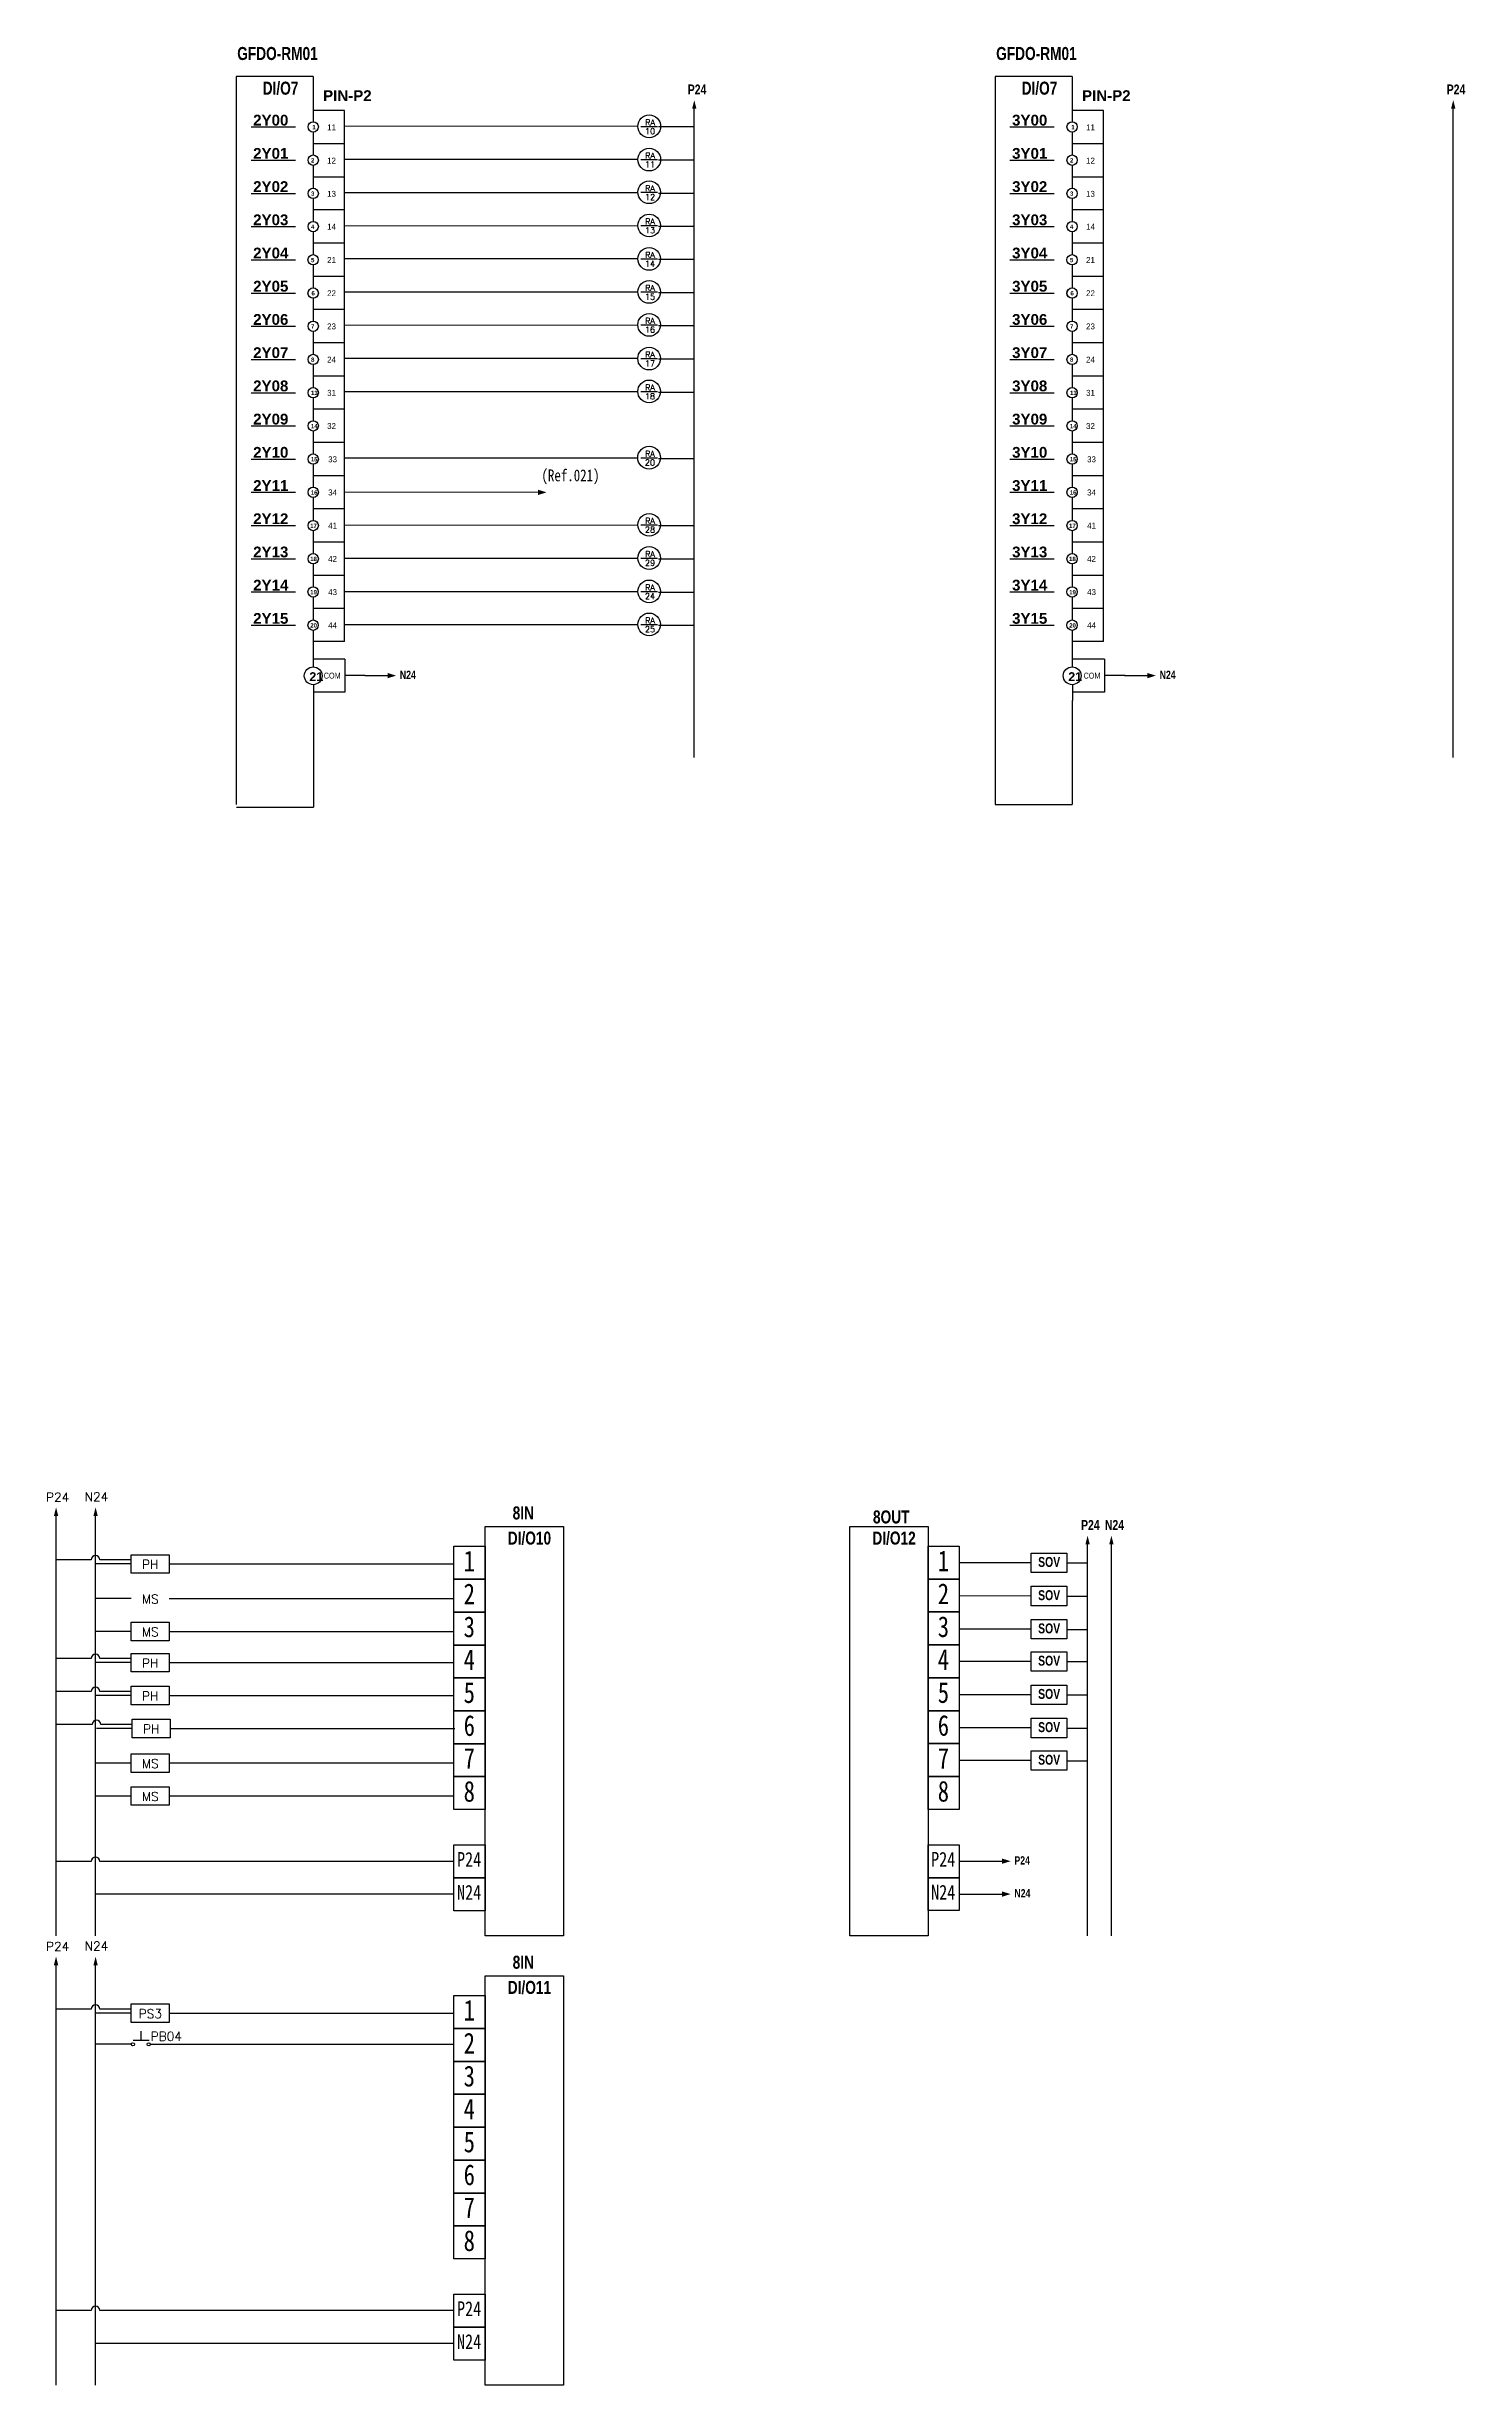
# Model space of a CAD drawing. Header units: millimetres. Extents: x -684 to 5961, y -1281 to 2539.
# Drawn here: x 2919.9 to 3159.1, y -1281.4 to -887.1 of the extents above; entities that cross this region are included whole.
import ezdxf
from ezdxf.enums import TextEntityAlignment as Align

# ---------------------------------------------------------------- set-up
doc = ezdxf.new("R2010")
doc.units = ezdxf.units.MM
doc.header["$LTSCALE"] = 5
doc.header["$MEASUREMENT"] = 0
doc.layers.get('0').update_dxf_attribs({"linetype": 'CONTINUOUS'})
doc.styles.add('DAYUM', font='complex', dxfattribs={"bigfont": 'dayum'})
doc.styles.add('DAYUS', font='romanc.shx', dxfattribs={"height": 25, "bigfont": 'dayus.shx'})
doc.styles.add('ST', font='c2.shx', dxfattribs={"height": 375, "bigfont": 'china.shx'})
doc.styles.get("Standard").update_dxf_attribs({"font": 'arialbd.ttf', "height": 15})
doc.styles.add('標楷體', font='', dxfattribs={"width": 0.8})
doc.styles.get('標楷體').set_extended_font_data('標楷體')

msp = doc.modelspace()

# ---------------------------------------------------------------- texts
at = {"color": 2, "width": 0.75}
for s, p in [('GFDO-RM01', (2952.055, -889.359)), ('GFDO-RM01', (3080.036, -889.359)), ('DI/O7', (2956.349, -895.205)), ('DI/O7', (3084.33, -895.205)), ('8IN', (2998.501, -1135.429)), ('8OUT', (3059.257, -1136.096)), ('DI/O10', (2997.679, -1139.668)), ('DI/O12', (3059.165, -1139.668)), ('8IN', (2998.501, -1211.18)), ('DI/O11', (2997.679, -1215.419))]:
    msp.add_text(s, height=2.2, dxfattribs=at).set_placement(p)
for s, height, p in [('PIN-P2', 1.82, (2966.528, -896.274)), ('PIN-P2', 1.82, (3094.51, -896.274)), ('2Y00', 1.82, (2954.736, -900.409)), ('3Y00', 1.82, (3082.718, -900.409)), ('1', 0.728, (2964.716, -901.045)), ('1', 0.728, (3092.698, -901.045)), ('2Y01', 1.82, (2954.736, -906.009)), ('2', 0.728, (2964.499, -906.645)), ('3Y01', 1.82, (3082.718, -906.009)), ('2', 0.728, (3092.481, -906.645)), ('2Y02', 1.82, (2954.736, -911.609)), ('3Y02', 1.82, (3082.718, -911.609)), ('3', 0.728, (2964.499, -912.245)), ('3', 0.728, (3092.481, -912.245)), ('2Y03', 1.82, (2954.736, -917.209)), ('4', 0.728, (2964.499, -917.845)), ('3Y03', 1.82, (3082.718, -917.209)), ('4', 0.728, (3092.481, -917.845)), ('2Y04', 1.82, (2954.736, -922.809)), ('3Y04', 1.82, (3082.718, -922.809)), ('5', 0.728, (2964.499, -923.445)), ('5', 0.728, (3092.481, -923.445)), ('2Y05', 1.82, (2954.736, -928.409)), ('6', 0.728, (2964.57, -929.045)), ('3Y05', 1.82, (3082.718, -928.409)), ('6', 0.728, (3092.552, -929.045)), ('2Y06', 1.82, (2954.736, -934.009)), ('7', 0.728, (2964.499, -934.645)), ('3Y06', 1.82, (3082.718, -934.009)), ('7', 0.728, (3092.481, -934.645)), ('2Y07', 1.82, (2954.736, -939.609)), ('3Y07', 1.82, (3082.718, -939.609)), ('8', 0.728, (2964.499, -940.245)), ('8', 0.728, (3092.481, -940.245)), ('2Y08', 1.82, (2954.736, -945.213)), ('13', 0.728, (2964.499, -945.845)), ('3Y08', 1.82, (3082.718, -945.213)), ('13', 0.728, (3092.481, -945.845)), ('2Y09', 1.82, (2954.736, -950.813)), ('3Y09', 1.82, (3082.718, -950.813)), ('14', 0.728, (2964.479, -951.445)), ('14', 0.728, (3092.461, -951.445)), ('2Y10', 1.82, (2954.736, -956.413)), ('15', 0.728, (2964.461, -957.045)), ('3Y10', 1.82, (3082.718, -956.413)), ('15', 0.728, (3092.443, -957.045)), ('2Y11', 1.82, (2954.736, -962.013)), ('16', 0.728, (2964.461, -962.645)), ('3Y11', 1.82, (3082.718, -962.013)), ('16', 0.728, (3092.443, -962.645)), ('2Y12', 1.82, (2954.736, -967.613)), ('3Y12', 1.82, (3082.718, -967.613)), ('17', 0.728, (2964.347, -968.245)), ('17', 0.728, (3092.328, -968.245)), ('2Y13', 1.82, (2954.736, -973.213)), ('18', 0.728, (2964.347, -973.845)), ('3Y13', 1.82, (3082.718, -973.213)), ('18', 0.728, (3092.328, -973.845)), ('2Y14', 1.82, (2954.736, -978.813)), ('3Y14', 1.82, (3082.718, -978.813)), ('19', 0.728, (2964.366, -979.445)), ('19', 0.728, (3092.347, -979.445)), ('2Y15', 1.82, (2954.736, -984.413)), ('20', 0.728, (2964.366, -985.045)), ('3Y15', 1.82, (3082.718, -984.413)), ('20', 0.728, (3092.347, -985.045)), ('21', 1.5, (2964.218, -994.076)), ('21', 1.5, (3092.199, -994.076))]:
    msp.add_text(s, height=height).set_placement(p)
at = {"width": 0.75}
for s, height, p in [('P24', 1.68, (3028.029, -895.167)), ('P24', 1.68, (3156.011, -895.167)), ('N24', 1.4, (2979.483, -993.714)), ('N24', 1.4, (3107.607, -993.714)), ('P24', 1.68, (3094.348, -1137.199)), ('N24', 1.68, (3098.366, -1137.199)), ('P24', 1.4, (3083.109, -1193.602)), ('N24', 1.4, (3083.109, -1199.151))]:
    msp.add_text(s, height=height, dxfattribs=at).set_placement(p)
for s, height, style, p in [('11', 1, 'ST', (2967.214, -901.222)), ('11', 1, 'ST', (3095.195, -901.222)), ('12', 1, 'ST', (2967.214, -906.822)), ('12', 1, 'ST', (3095.195, -906.822)), ('13', 1, 'ST', (2967.214, -912.422)), ('13', 1, 'ST', (3095.195, -912.422)), ('14', 1, 'ST', (2967.214, -917.973)), ('14', 1, 'ST', (3095.195, -917.973)), ('21', 1, 'ST', (2967.214, -923.573)), ('21', 1, 'ST', (3095.195, -923.573)), ('22', 1, 'ST', (2967.214, -929.173)), ('22', 1, 'ST', (3095.195, -929.173)), ('23', 1, 'ST', (2967.214, -934.773)), ('23', 1, 'ST', (3095.195, -934.773)), ('24', 1, 'ST', (2967.214, -940.373)), ('24', 1, 'ST', (3095.195, -940.373)), ('31', 1, 'ST', (2967.214, -945.973)), ('31', 1, 'ST', (3095.195, -945.973)), ('32', 1, 'ST', (2967.214, -951.573)), ('32', 1, 'ST', (3095.195, -951.573)), ('33', 1, 'ST', (2967.387, -957.173)), ('33', 1, 'ST', (3095.369, -957.173)), ('34', 1, 'ST', (2967.387, -962.773)), ('34', 1, 'ST', (3095.369, -962.773)), ('41', 1, 'ST', (2967.387, -968.373)), ('41', 1, 'ST', (3095.369, -968.373)), ('42', 1, 'ST', (2967.387, -973.973)), ('42', 1, 'ST', (3095.369, -973.973)), ('43', 1, 'ST', (2967.387, -979.573)), ('43', 1, 'ST', (3095.369, -979.573)), ('44', 1, 'ST', (2967.387, -985.173)), ('44', 1, 'ST', (3095.369, -985.173)), ('P24', 1.5, 'DAYUS', (2919.805, -1132.421)), ('N24', 1.5, 'DAYUS', (2926.318, -1132.352)), ('P24', 1.5, 'DAYUS', (2919.805, -1208.172)), ('N24', 1.5, 'DAYUS', (2926.318, -1208.103))]:
    msp.add_text(s, height=height, dxfattribs=dict(style=style)).set_placement(p)
for s, height, style, p in [('RA', 1, 'DAYUM', (3021.659, -899.885)), ('10', 1, 'DAYUM', (3021.659, -901.359)), ('RA', 1, 'DAYUM', (3021.659, -905.485)), ('11', 1, 'DAYUM', (3021.659, -906.959)), ('RA', 1, 'DAYUM', (3021.658, -910.998)), ('12', 1, 'DAYUM', (3021.658, -912.472)), ('RA', 1, 'DAYUM', (3021.657, -916.598)), ('13', 1, 'DAYUM', (3021.657, -918.072)), ('RA', 1, 'DAYUM', (3021.658, -922.233)), ('14', 1, 'DAYUM', (3021.658, -923.707)), ('RA', 1, 'DAYUM', (3021.658, -927.798)), ('15', 1, 'DAYUM', (3021.658, -929.272)), ('RA', 1, 'DAYUM', (3021.655, -933.349)), ('16', 1, 'DAYUM', (3021.655, -934.823)), ('RA', 1, 'DAYUM', (3021.655, -939.036)), ('17', 1, 'DAYUM', (3021.655, -940.51)), ('RA', 1, 'DAYUM', (3021.655, -944.585)), ('18', 1, 'DAYUM', (3021.655, -946.058)), ('RA', 1, 'DAYUM', (3021.652, -955.749)), ('20', 1, 'DAYUM', (3021.652, -957.223)), ('RA', 1, 'DAYUM', (3021.658, -967.067)), ('28', 1, 'DAYUM', (3021.658, -968.541)), ('RA', 1, 'DAYUM', (3021.658, -972.667)), ('29', 1, 'DAYUM', (3021.658, -974.141)), ('RA', 1, 'DAYUM', (3021.658, -978.303)), ('24', 1, 'DAYUM', (3021.658, -979.776)), ('RA', 1, 'DAYUM', (3021.658, -983.867)), ('25', 1, 'DAYUM', (3021.658, -985.341)), ('PH', 1.5, 'DAYUS', (2937.39, -1143.004)), ('MS', 1.5, 'DAYUS', (2937.39, -1148.842)), ('MS', 1.5, 'DAYUS', (2937.39, -1154.391)), ('PH', 1.5, 'DAYUS', (2937.39, -1159.651)), ('PH', 1.5, 'DAYUS', (2937.39, -1165.2)), ('PH', 1.5, 'DAYUS', (2937.538, -1170.749)), ('MS', 1.5, 'DAYUS', (2937.39, -1176.586)), ('MS', 1.5, 'DAYUS', (2937.39, -1182.135)), ('PS3', 1.5, 'DAYUS', (2937.39, -1218.756)), ('PB04', 1.5, 'DAYUS', (2940.1, -1222.568))]:
    msp.add_text(s, height=height, dxfattribs=dict(style=style)).set_placement(p, align=Align.MIDDLE)
at = {"style": '標楷體', "width": 0.8}
msp.add_text('(Ref.021)', height=2, dxfattribs=at).set_placement((3008.255, -959.539), align=Align.MIDDLE)
at = {"width": 0.8}
for s, height, style, p in [('COM', 1, 'ST', (2966.645, -993.656)), ('COM', 1, 'ST', (3094.77, -993.656)), ('1', 3.5, '標楷體', (2990.235, -1144.171)), ('1', 3.5, '標楷體', (3070.183, -1144.152)), ('2', 3.5, '標楷體', (2990.235, -1149.72)), ('2', 3.5, '標楷體', (3070.183, -1149.701)), ('3', 3.5, '標楷體', (2990.235, -1155.268)), ('3', 3.5, '標楷體', (3070.183, -1155.25)), ('4', 3.5, '標楷體', (2990.235, -1160.817)), ('4', 3.5, '標楷體', (3070.183, -1160.799)), ('5', 3.5, '標楷體', (2990.235, -1166.366)), ('5', 3.5, '標楷體', (3070.183, -1166.348)), ('6', 3.5, '標楷體', (2990.235, -1171.915)), ('6', 3.5, '標楷體', (3070.183, -1171.897)), ('7', 3.5, '標楷體', (2990.235, -1177.464)), ('7', 3.5, '標楷體', (3070.183, -1177.446)), ('8', 3.5, '標楷體', (2990.235, -1183.013)), ('8', 3.5, '標楷體', (3070.183, -1182.995)), ('P24', 2.5, '標楷體', (2989.114, -1193.991)), ('P24', 2.5, '標楷體', (3069.061, -1193.972)), ('N24', 2.5, '標楷體', (2989.114, -1199.539)), ('N24', 2.5, '標楷體', (3069.061, -1199.521)), ('1', 3.5, '標楷體', (2990.235, -1219.922)), ('2', 3.5, '標楷體', (2990.235, -1225.471)), ('3', 3.5, '標楷體', (2990.235, -1231.02)), ('4', 3.5, '標楷體', (2990.235, -1236.569)), ('5', 3.5, '標楷體', (2990.235, -1242.117)), ('6', 3.5, '標楷體', (2990.235, -1247.666)), ('7', 3.5, '標楷體', (2990.235, -1253.215)), ('8', 3.5, '標楷體', (2990.235, -1258.764)), ('P24', 2.5, '標楷體', (2989.114, -1269.742)), ('N24', 2.5, '標楷體', (2989.114, -1275.291))]:
    msp.add_text(s, height=height, dxfattribs=dict(at, style=style)).set_placement(p)
at = {"width": 0.75}
for p in [(3088.968, -1142.59), (3088.968, -1148.19), (3088.968, -1153.79), (3088.968, -1159.236), (3088.968, -1164.836), (3088.968, -1170.436), (3088.968, -1175.934)]:
    msp.add_text('SOV', height=1.68, dxfattribs=at).set_placement(p, align=Align.MIDDLE)

# ---------------------------------------------------------------- linework, layer by layer
for p, q in [((2964.863, -892.151), (2951.863, -892.151)), ((2951.863, -892.151), (2951.863, -991.679)), ((2964.863, -892.151), (2964.863, -899.768)), ((3092.845, -892.151), (3079.845, -892.151)), ((3079.845, -892.151), (3079.845, -991.679)), ((3092.845, -892.151), (3092.845, -899.768)), ((2970.137, -897.895), (2964.863, -897.894)), ((2970.137, -897.895), (2964.863, -897.894)), ((2970.137, -987.384), (2970.137, -897.895)), ((3029.129, -939.881), (3029.129, -897.571)), ((3029.129, -939.881), (3029.129, -897.571)), ((3098.119, -897.895), (3092.845, -897.894)), ((3098.119, -897.895), (3092.845, -897.894)), ((3098.119, -987.384), (3098.119, -897.895)), ((3157.111, -939.881), (3157.111, -897.571)), ((3157.111, -939.881), (3157.111, -897.571)), ((2954.38, -900.641), (2961.857, -900.641)), ((2964.863, -901.515), (2964.863, -905.372)), ((3019.601, -900.545), (2970.137, -900.539)), ((3023.105, -900.596), (3029.129, -900.596)), ((3082.362, -900.641), (3089.838, -900.641)), ((3092.845, -901.515), (3092.845, -905.372)), ((2954.38, -906.241), (2961.857, -906.241)), ((2970.137, -903.495), (2964.863, -903.494)), ((2970.137, -903.495), (2964.863, -903.494)), ((3019.6, -906.145), (2970.136, -906.139)), ((3023.104, -906.196), (3029.128, -906.196)), ((3082.362, -906.241), (3089.838, -906.241)), ((3098.119, -903.495), (3092.845, -903.494)), ((3098.119, -903.495), (3092.845, -903.494)), ((2964.863, -907.119), (2964.863, -910.972)), ((2970.137, -909.095), (2964.863, -909.094)), ((2970.137, -909.095), (2964.863, -909.094)), ((3092.845, -907.119), (3092.845, -910.972)), ((3098.119, -909.095), (3092.845, -909.094)), ((3098.119, -909.095), (3092.845, -909.094)), ((2954.38, -911.841), (2961.857, -911.841)), ((2964.863, -912.719), (2964.863, -916.572)), ((2970.137, -914.646), (2964.863, -914.646)), ((2970.137, -914.646), (2964.863, -914.646)), ((3019.599, -911.745), (2970.137, -911.739)), ((3023.105, -911.796), (3029.129, -911.796)), ((3082.362, -911.841), (3089.838, -911.841)), ((3092.845, -912.719), (3092.845, -916.572)), ((3098.119, -914.646), (3092.845, -914.646)), ((3098.119, -914.646), (3092.845, -914.646)), ((2954.38, -917.441), (2961.857, -917.441)), ((2964.863, -918.319), (2964.863, -922.17)), ((3019.599, -917.345), (2970.136, -917.339)), ((3023.104, -917.396), (3029.128, -917.396)), ((3082.362, -917.441), (3089.838, -917.441)), ((3092.845, -918.319), (3092.845, -922.17)), ((2970.137, -920.246), (2964.863, -920.246)), ((2970.137, -920.246), (2964.863, -920.246)), ((3098.119, -920.246), (3092.845, -920.246)), ((3098.119, -920.246), (3092.845, -920.246)), ((2954.38, -923.041), (2961.857, -923.041)), ((2964.863, -923.917), (2964.863, -927.772)), ((2970.137, -925.846), (2964.863, -925.846)), ((2970.137, -925.846), (2964.863, -925.846)), ((3019.598, -922.897), (2970.134, -922.89)), ((3023.102, -922.948), (3029.126, -922.948)), ((3082.362, -923.041), (3089.838, -923.041)), ((3092.845, -923.917), (3092.845, -927.772)), ((3098.119, -925.846), (3092.845, -925.846)), ((3098.119, -925.846), (3092.845, -925.846)), ((2954.38, -928.641), (2961.857, -928.641)), ((2964.863, -929.519), (2964.863, -933.372)), ((3019.596, -928.497), (2970.134, -928.49)), ((3023.102, -928.548), (3029.126, -928.548)), ((3082.362, -928.641), (3089.838, -928.641)), ((3092.845, -929.519), (3092.845, -933.372)), ((2954.38, -934.241), (2961.857, -934.241)), ((2970.137, -931.446), (2964.863, -931.446)), ((2970.137, -931.446), (2964.863, -931.446)), ((3019.596, -934.097), (2970.134, -934.09)), ((3023.102, -934.148), (3029.126, -934.148)), ((3082.362, -934.241), (3089.838, -934.241)), ((3098.119, -931.446), (3092.845, -931.446)), ((3098.119, -931.446), (3092.845, -931.446)), ((2964.863, -935.119), (2964.863, -938.972)), ((2970.137, -937.046), (2964.863, -937.046)), ((2970.137, -937.046), (2964.863, -937.046)), ((3092.845, -935.119), (3092.845, -938.972)), ((3098.119, -937.046), (3092.845, -937.046)), ((3098.119, -937.046), (3092.845, -937.046)), ((2954.38, -939.841), (2961.857, -939.841)), ((2964.863, -940.719), (2964.863, -944.572)), ((3019.598, -939.697), (2970.134, -939.69)), ((3023.102, -939.748), (3029.126, -939.748)), ((3029.129, -1006.983), (3029.129, -939.881)), ((3029.129, -1006.983), (3029.129, -939.881)), ((3082.362, -939.841), (3089.838, -939.841)), ((3092.845, -940.719), (3092.845, -944.572)), ((3157.111, -1006.983), (3157.111, -939.881)), ((3157.111, -1006.983), (3157.111, -939.881)), ((2954.38, -945.446), (2961.857, -945.446)), ((2970.137, -942.646), (2964.863, -942.646)), ((2970.137, -942.646), (2964.863, -942.646)), ((3019.595, -945.297), (2970.131, -945.29)), ((3023.099, -945.348), (3029.123, -945.348)), ((3082.362, -945.446), (3089.838, -945.446)), ((3098.119, -942.646), (3092.845, -942.646)), ((3098.119, -942.646), (3092.845, -942.646)), ((2964.863, -946.319), (2964.863, -950.172)), ((2970.137, -948.246), (2964.863, -948.246)), ((2970.137, -948.246), (2964.863, -948.246)), ((3092.845, -946.319), (3092.845, -950.172)), ((3098.119, -948.246), (3092.845, -948.246)), ((3098.119, -948.246), (3092.845, -948.246)), ((2954.38, -951.046), (2961.857, -951.046)), ((2964.863, -951.919), (2964.863, -955.772)), ((2970.137, -953.846), (2964.863, -953.846)), ((2970.137, -953.846), (2964.863, -953.846)), ((3082.362, -951.046), (3089.838, -951.046)), ((3092.845, -951.919), (3092.845, -955.772)), ((3098.119, -953.846), (3092.845, -953.846)), ((3098.119, -953.846), (3092.845, -953.846)), ((2954.38, -956.646), (2961.857, -956.646)), ((2964.863, -957.519), (2964.863, -961.372)), ((3019.594, -956.497), (2970.131, -956.49)), ((3023.099, -956.548), (3029.123, -956.548)), ((3082.362, -956.646), (3089.838, -956.646)), ((3092.845, -957.519), (3092.845, -961.372)), ((2970.137, -959.446), (2964.863, -959.446)), ((2970.137, -959.446), (2964.863, -959.446)), ((3098.119, -959.446), (3092.845, -959.446)), ((3098.119, -959.446), (3092.845, -959.446)), ((2954.38, -962.246), (2961.857, -962.246)), ((2964.863, -963.119), (2964.863, -966.972)), ((2970.137, -965.046), (2964.863, -965.046)), ((3002.784, -962.252), (2970.137, -962.246)), ((3082.362, -962.246), (3089.838, -962.246)), ((3092.845, -963.119), (3092.845, -966.972)), ((3098.119, -965.046), (3092.845, -965.046)), ((2954.38, -967.846), (2961.857, -967.846)), ((2964.863, -968.719), (2964.863, -972.572)), ((3019.601, -967.815), (2970.137, -967.808)), ((3023.105, -967.866), (3029.129, -967.866)), ((3082.362, -967.846), (3089.838, -967.846)), ((3092.845, -968.719), (3092.845, -972.572)), ((2954.38, -973.446), (2961.857, -973.446)), ((2970.137, -970.646), (2964.863, -970.646)), ((3019.601, -973.415), (2970.137, -973.408)), ((3023.105, -973.466), (3029.129, -973.466)), ((3082.362, -973.446), (3089.838, -973.446)), ((3098.119, -970.646), (3092.845, -970.646)), ((2964.863, -974.319), (2964.863, -978.172)), ((2970.137, -976.246), (2964.863, -976.246)), ((3092.845, -974.319), (3092.845, -978.172)), ((3098.119, -976.246), (3092.845, -976.246)), ((2954.38, -979.046), (2961.857, -979.046)), ((2964.863, -979.919), (2964.863, -983.772)), ((3019.599, -979.015), (2970.137, -979.008)), ((3023.105, -979.066), (3029.129, -979.066)), ((3082.362, -979.046), (3089.838, -979.046)), ((3092.845, -979.919), (3092.845, -983.772)), ((2954.38, -984.646), (2961.857, -984.646)), ((2970.137, -981.846), (2964.863, -981.846)), ((2964.863, -985.519), (2964.863, -991.68)), ((3019.601, -984.615), (2970.137, -984.608)), ((3023.105, -984.666), (3029.129, -984.666)), ((3082.362, -984.646), (3089.838, -984.646)), ((3098.119, -981.846), (3092.845, -981.846)), ((3092.845, -985.519), (3092.845, -991.68)), ((2970.137, -987.384), (2964.863, -987.384)), ((3098.119, -987.384), (3092.845, -987.384)), ((2970.185, -990.389), (2964.911, -990.389)), ((2973.638, -993.152), (2970.204, -993.152)), ((2973.543, -993.152), (2977.476, -993.152)), ((3098.309, -990.389), (3093.036, -990.389)), ((3101.762, -993.152), (3098.328, -993.152)), ((3101.667, -993.152), (3105.6, -993.152)), ((2964.911, -994.68), (2964.911, -997.807)), ((2970.185, -995.927), (2964.911, -995.927)), ((3092.893, -994.68), (3092.893, -997.352)), ((3098.309, -995.927), (3093.036, -995.927)), ((2964.911, -1010.208), (2964.911, -1015.309)), ((3079.845, -1009.754), (3079.845, -1014.854)), ((3092.845, -1009.753), (3092.845, -1014.854)), ((2951.911, -1015.309), (2964.911, -1015.309)), ((3079.845, -1014.854), (3092.845, -1014.854)), ((2921.502, -1205.643), (2921.502, -1134.825)), ((2928.167, -1205.643), (2928.167, -1134.825)), ((2927.433, -1142.236), (2921.501, -1142.236)), ((2934.191, -1142.92), (2928.167, -1142.92)), ((2934.191, -1142.236), (2928.9, -1142.236)), ((2940.593, -1142.9), (2988.59, -1142.9)), ((3085.918, -1142.73), (3073.811, -1142.728)), ((3091.931, -1142.749), (3095.448, -1142.749)), ((3095.448, -1205.643), (3095.448, -1139.604)), ((3095.448, -1205.643), (3095.448, -1139.604)), ((3099.466, -1205.643), (3099.466, -1139.604)), ((3099.466, -1205.643), (3099.466, -1139.604)), ((2934.191, -1148.757), (2928.167, -1148.757)), ((2940.593, -1148.738), (2988.59, -1148.738)), ((3085.918, -1148.33), (3073.811, -1148.328)), ((3091.931, -1148.349), (3095.448, -1148.349)), ((2934.191, -1154.306), (2928.167, -1154.306)), ((2940.593, -1154.286), (2988.59, -1154.286)), ((3085.918, -1153.93), (3073.811, -1153.928)), ((3091.931, -1153.949), (3095.448, -1153.949)), ((2927.433, -1158.883), (2921.501, -1158.883)), ((2934.191, -1158.883), (2928.9, -1158.883)), ((2934.191, -1159.566), (2928.167, -1159.566)), ((2940.593, -1159.547), (2988.59, -1159.547)), ((3085.918, -1159.377), (3073.811, -1159.375)), ((3091.931, -1159.396), (3095.448, -1159.396)), ((2927.433, -1164.432), (2921.501, -1164.432)), ((2934.191, -1165.115), (2928.167, -1165.115)), ((2934.191, -1164.432), (2928.9, -1164.432)), ((2940.593, -1165.096), (2988.59, -1165.096)), ((3085.918, -1164.977), (3073.811, -1164.975)), ((3091.931, -1164.996), (3095.448, -1164.996)), ((2927.581, -1169.981), (2921.649, -1169.981)), ((2934.339, -1170.664), (2928.315, -1170.664)), ((2934.339, -1169.981), (2929.048, -1169.981)), ((2940.741, -1170.644), (2988.738, -1170.644)), ((3085.918, -1170.577), (3073.811, -1170.575)), ((3091.931, -1170.596), (3095.448, -1170.596)), ((2934.191, -1176.502), (2928.167, -1176.502)), ((2940.593, -1176.482), (2988.59, -1176.482)), ((3085.918, -1176.074), (3073.811, -1176.073)), ((3091.931, -1176.094), (3095.448, -1176.094)), ((2934.191, -1182.05), (2928.167, -1182.05)), ((2940.593, -1182.031), (2988.59, -1182.031)), ((2927.433, -1193.07), (2921.501, -1193.07)), ((2988.59, -1193.07), (2928.9, -1193.07)), ((2921.502, -1281.394), (2921.502, -1210.577)), ((2928.167, -1281.394), (2928.167, -1210.577)), ((2927.433, -1217.987), (2921.501, -1217.987)), ((2934.191, -1217.987), (2928.9, -1217.987)), ((2934.191, -1218.671), (2928.167, -1218.671)), ((2935.86, -1223.191), (2935.86, -1221.711)), ((2940.593, -1218.651), (2988.59, -1218.651)), ((2934.192, -1223.912), (2928.168, -1223.912)), ((2934.527, -1223.191), (2937.194, -1223.191)), ((2937.392, -1223.893), (2988.591, -1223.886)), ((2927.433, -1268.821), (2921.501, -1268.821)), ((2988.59, -1268.821), (2928.9, -1268.821))]:
    msp.add_line(p, q)
at = {"linetype": 'Continuous'}
for p, q in [((3020.138, -900.546), (3022.911, -900.546)), ((3020.137, -906.146), (3022.91, -906.146)), ((3020.137, -911.659), (3022.909, -911.659)), ((3020.136, -917.259), (3022.909, -917.259)), ((3020.137, -922.894), (3022.909, -922.894)), ((3020.137, -928.459), (3022.909, -928.459)), ((3020.134, -934.01), (3022.907, -934.01)), ((3020.134, -939.697), (3022.907, -939.697)), ((3020.134, -945.245), (3022.907, -945.245)), ((3020.131, -956.41), (3022.904, -956.41)), ((3020.137, -967.728), (3022.909, -967.728)), ((3020.137, -973.328), (3022.909, -973.328)), ((3020.137, -978.963), (3022.909, -978.963)), ((3020.137, -984.528), (3022.909, -984.528))]:
    msp.add_line(p, q, dxfattribs=at)
at = {"color": 0, "linetype": 'Continuous'}
for p, q in [((2951.863, -991.679), (2951.863, -1014.854)), ((2970.185, -990.389), (2970.185, -995.927)), ((3079.845, -991.679), (3079.845, -1009.754)), ((3098.309, -990.389), (3098.309, -995.927)), ((3092.845, -997.352), (3092.845, -1009.753)), ((2964.911, -997.807), (2964.911, -1010.208)), ((3073.811, -1193.052), (3081.035, -1193.04)), ((2988.59, -1198.619), (2928.167, -1198.619)), ((3073.811, -1198.601), (3081.035, -1198.589)), ((2988.59, -1274.37), (2928.167, -1274.37))]:
    msp.add_line(p, q, dxfattribs=at)
for points in [[(2993.864, -1136.614), (3007.052, -1136.614), (3007.052, -1205.643), (2993.864, -1205.643)], [(3055.35, -1136.614), (3068.538, -1136.614), (3068.538, -1205.643), (3055.35, -1205.643)], [(2988.59, -1139.947), (2993.864, -1139.947), (2993.864, -1145.496), (2988.59, -1145.496)], [(3068.538, -1139.928), (3073.811, -1139.928), (3073.811, -1145.477), (3068.538, -1145.477)], [(2988.59, -1145.496), (2993.864, -1145.496), (2993.864, -1151.044), (2988.59, -1151.044)], [(3068.538, -1145.477), (3073.811, -1145.477), (3073.811, -1151.026), (3068.538, -1151.026)], [(2988.59, -1151.044), (2993.864, -1151.044), (2993.864, -1156.593), (2988.59, -1156.593)], [(3068.538, -1151.026), (3073.811, -1151.026), (3073.811, -1156.575), (3068.538, -1156.575)], [(2988.59, -1156.593), (2993.864, -1156.593), (2993.864, -1162.142), (2988.59, -1162.142)], [(3068.538, -1156.575), (3073.811, -1156.575), (3073.811, -1162.124), (3068.538, -1162.124)], [(2988.59, -1162.142), (2993.864, -1162.142), (2993.864, -1167.691), (2988.59, -1167.691)], [(3068.538, -1162.124), (3073.811, -1162.124), (3073.811, -1167.673), (3068.538, -1167.673)], [(2988.59, -1167.691), (2993.864, -1167.691), (2993.864, -1173.24), (2988.59, -1173.24)], [(3068.538, -1167.673), (3073.811, -1167.673), (3073.811, -1173.222), (3068.538, -1173.222)], [(2988.59, -1173.24), (2993.864, -1173.24), (2993.864, -1178.789), (2988.59, -1178.789)], [(3068.538, -1173.222), (3073.811, -1173.222), (3073.811, -1178.771), (3068.538, -1178.771)], [(2988.59, -1178.789), (2993.864, -1178.789), (2993.864, -1184.338), (2988.59, -1184.338)], [(3068.538, -1178.771), (3073.811, -1178.771), (3073.811, -1184.319), (3068.538, -1184.319)], [(2988.59, -1190.296), (2993.864, -1190.296), (2993.864, -1195.844), (2988.59, -1195.844)], [(3068.538, -1190.277), (3073.811, -1190.277), (3073.811, -1195.826), (3068.538, -1195.826)], [(2988.59, -1195.844), (2993.864, -1195.844), (2993.864, -1201.393), (2988.59, -1201.393)], [(3068.538, -1195.826), (3073.811, -1195.826), (3073.811, -1201.375), (3068.538, -1201.375)], [(2993.864, -1212.365), (3007.052, -1212.365), (3007.052, -1281.394), (2993.864, -1281.394)], [(2988.59, -1215.698), (2993.864, -1215.698), (2993.864, -1221.247), (2988.59, -1221.247)], [(2988.59, -1221.247), (2993.864, -1221.247), (2993.864, -1226.796), (2988.59, -1226.796)], [(2988.59, -1226.796), (2993.864, -1226.796), (2993.864, -1232.345), (2988.59, -1232.345)], [(2988.59, -1232.345), (2993.864, -1232.345), (2993.864, -1237.893), (2988.59, -1237.893)], [(2988.59, -1237.893), (2993.864, -1237.893), (2993.864, -1243.442), (2988.59, -1243.442)], [(2988.59, -1243.442), (2993.864, -1243.442), (2993.864, -1248.991), (2988.59, -1248.991)], [(2988.59, -1248.991), (2993.864, -1248.991), (2993.864, -1254.54), (2988.59, -1254.54)], [(2988.59, -1254.54), (2993.864, -1254.54), (2993.864, -1260.089), (2988.59, -1260.089)], [(2988.59, -1266.047), (2993.864, -1266.047), (2993.864, -1271.596), (2988.59, -1271.596)], [(2988.59, -1271.596), (2993.864, -1271.596), (2993.864, -1277.145), (2988.59, -1277.145)]]:
    msp.add_lwpolyline(points, close=True, dxfattribs=at)
for points in [[(2934.191, -1141.361), (2940.593, -1141.361), (2940.593, -1144.479), (2934.191, -1144.479)], [(3085.918, -1141.09), (3091.931, -1141.09), (3091.931, -1144.37), (3085.918, -1144.37)], [(3085.918, -1146.69), (3091.931, -1146.69), (3091.931, -1149.97), (3085.918, -1149.97)], [(2934.191, -1152.747), (2940.593, -1152.747), (2940.593, -1155.865), (2934.191, -1155.865)], [(3085.918, -1152.29), (3091.931, -1152.29), (3091.931, -1155.57), (3085.918, -1155.57)], [(2934.191, -1158.007), (2940.593, -1158.007), (2940.593, -1161.126), (2934.191, -1161.126)], [(3085.918, -1157.737), (3091.931, -1157.737), (3091.931, -1161.017), (3085.918, -1161.017)], [(2934.191, -1163.556), (2940.593, -1163.556), (2940.593, -1166.675), (2934.191, -1166.675)], [(3085.918, -1163.337), (3091.931, -1163.337), (3091.931, -1166.617), (3085.918, -1166.617)], [(2934.339, -1169.105), (2940.741, -1169.105), (2940.741, -1172.223), (2934.339, -1172.223)], [(3085.918, -1168.937), (3091.931, -1168.937), (3091.931, -1172.217), (3085.918, -1172.217)], [(3085.918, -1174.434), (3091.931, -1174.434), (3091.931, -1177.714), (3085.918, -1177.714)], [(2934.191, -1174.942), (2940.593, -1174.942), (2940.593, -1178.061), (2934.191, -1178.061)], [(2934.191, -1180.491), (2940.593, -1180.491), (2940.593, -1183.61), (2934.191, -1183.61)], [(2934.191, -1217.112), (2940.593, -1217.112), (2940.593, -1220.23), (2934.191, -1220.23)]]:
    msp.add_lwpolyline(points, close=True)
at = {"linetype": 'Continuous'}
for centre in [(3021.521, -900.545), (3021.52, -906.145), (3021.519, -911.659), (3021.519, -917.259), (3021.519, -922.894), (3021.519, -928.459), (3021.516, -934.01), (3021.516, -939.696), (3021.516, -945.245), (3021.514, -956.41), (3021.519, -967.728), (3021.519, -973.328), (3021.519, -978.963), (3021.519, -984.528)]:
    msp.add_circle(centre, 1.92, dxfattribs=at)
for centre, radius in [((2964.863, -900.641), 0.874), ((3092.845, -900.641), 0.874), ((2964.863, -906.246), 0.874), ((3092.845, -906.246), 0.874), ((2964.863, -911.846), 0.874), ((3092.845, -911.846), 0.874), ((2964.863, -917.446), 0.874), ((3092.845, -917.446), 0.874), ((2964.851, -923.044), 0.874), ((3092.833, -923.044), 0.874), ((2964.851, -928.644), 0.874), ((2964.863, -928.646), 0.874), ((3092.833, -928.644), 0.874), ((3092.845, -928.646), 0.874), ((2964.863, -934.246), 0.874), ((3092.845, -934.246), 0.874), ((2964.863, -939.846), 0.874), ((3092.845, -939.846), 0.874), ((2964.863, -945.446), 0.874), ((3092.845, -945.446), 0.874), ((2964.863, -951.046), 0.874), ((3092.845, -951.046), 0.874), ((2964.863, -956.646), 0.874), ((3092.845, -956.646), 0.874), ((2964.863, -962.246), 0.874), ((3092.845, -962.246), 0.874), ((2964.863, -967.846), 0.874), ((3092.845, -967.846), 0.874), ((2964.863, -973.446), 0.874), ((3092.845, -973.446), 0.874), ((2964.85, -979.046), 0.874), ((3092.832, -979.046), 0.874), ((2964.85, -984.646), 0.874), ((3092.832, -984.646), 0.874), ((2964.863, -993.18), 1.5), ((3092.845, -993.18), 1.5), ((2934.458, -1223.912), 0.267), ((2937.126, -1223.912), 0.267)]:
    msp.add_circle(centre, radius)
for centre in [(2928.166, -1142.236), (2928.166, -1158.883), (2928.166, -1164.432), (2928.314, -1169.981), (2928.166, -1193.07), (2928.166, -1217.987), (2928.166, -1268.821)]:
    msp.add_arc(centre, 0.733, 0, 180)
for points in [[(3029.493, -897.571), (3028.765, -897.571), (3029.129, -896.115)], [(3029.493, -897.571), (3028.765, -897.571), (3029.129, -896.115)], [(3157.475, -897.571), (3156.747, -897.571), (3157.111, -896.115)], [(3157.475, -897.571), (3156.747, -897.571), (3157.111, -896.115)], [(3004.215, -962.252), (3002.784, -961.81), (3002.784, -962.7), (3002.784, -962.252)], [(2978.839, -993.152), (2977.409, -993.594), (2977.409, -992.704), (2977.409, -993.152)], [(3106.964, -993.152), (3105.533, -993.594), (3105.533, -992.704), (3105.533, -993.152)], [(2921.138, -1134.825), (2921.866, -1134.825), (2921.502, -1133.369)], [(2921.138, -1134.825), (2921.866, -1134.825), (2921.502, -1133.369)], [(2927.803, -1134.825), (2928.531, -1134.825), (2928.167, -1133.369)], [(2927.803, -1134.825), (2928.531, -1134.825), (2928.167, -1133.369)], [(3095.812, -1139.604), (3095.084, -1139.604), (3095.448, -1138.148)], [(3095.812, -1139.604), (3095.084, -1139.604), (3095.448, -1138.148)], [(3099.83, -1139.604), (3099.102, -1139.604), (3099.466, -1138.148)], [(3099.83, -1139.604), (3099.102, -1139.604), (3099.466, -1138.148)], [(3082.466, -1193.04), (3081.035, -1193.482), (3081.035, -1192.592), (3081.035, -1193.04)], [(3082.466, -1198.589), (3081.035, -1199.031), (3081.035, -1198.141), (3081.035, -1198.589)], [(2921.138, -1210.577), (2921.866, -1210.577), (2921.502, -1209.121)], [(2921.138, -1210.577), (2921.866, -1210.577), (2921.502, -1209.121)], [(2927.803, -1210.577), (2928.531, -1210.577), (2928.167, -1209.121)], [(2927.803, -1210.577), (2928.531, -1210.577), (2928.167, -1209.121)]]:
    msp.add_solid(points)

msp.set_redraw_order([(e.dxf.handle, doc.entitydb.next_handle()) for e in msp.query("TEXT MTEXT ATTDEF DIMENSION ARC_DIMENSION")])  # texts and dimensions are drawn at this point

doc.saveas('drawing.dxf')
